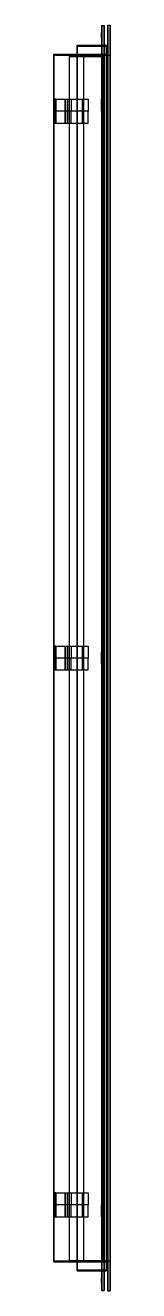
# Model space of a CAD drawing. Extents: x -24 to 24, y -528 to 528.
import ezdxf

# ---------------------------------------------------------------- set-up
doc = ezdxf.new("R2010")
doc.units = 0
doc.header["$LTSCALE"] = 50
doc.layers.get('0').update_dxf_attribs({"linetype": 'CONTINUOUS'})
doc.layers.add('S_NOVA_R_301', color=7, linetype='CONTINUOUS')

# ---------------------------------------------------------------- blocks, each defined once
blk = doc.blocks.new('QMODEL_ad87eaaa_6916_47e8_bd01_28f392ae0049')
at = {"color": 254}
for points, invisible_edges in [([(23.5, 527.5, -277.5), (21.5, 527.5, -277.5), (21.5, 527.5, 277.5), (23.5, 527.5, 277.5)], 1), ([(23.5, -527.5, -277.5), (21.5, -527.5, -277.5), (21.5, 527.5, -277.5), (23.5, 527.5, -277.5)], 1), ([(23.5, 527.5, 277.5), (21.5, 527.5, 277.5), (21.5, -527.5, 277.5), (23.5, -527.5, 277.5)], 1), ([(21.5, -502.5, 252.5), (21.5, -527.5, 277.5), (21.5, 527.5, 277.5)], 15), ([(21.5, 527.5, 277.5), (21.5, 479.977477, 252.5), (21.5, -502.5, 252.5)], 15), ([(21.5, 502.5, 252.5), (21.5, 479.977477, 252.5), (21.5, 527.5, 277.5)], 15), ([(21.5, 502.5, 252.5), (21.5, 527.5, 277.5), (21.5, 527.5, -277.5)], 15), ([(21.5, 502.5, -252.5), (21.5, 502.5, 252.5), (21.5, 527.5, -277.5)], 15), ([(21.5, 502.5, -252.5), (21.5, 527.5, -277.5), (21.5, -527.5, -277.5)], 15), ([(23.5, -502.5, 252.5), (23.5, -527.5, 277.5), (23.5, 527.5, 277.5)], 15), ([(23.5, 527.5, 277.5), (23.5, 479.977477, 252.5), (23.5, -502.5, 252.5)], 15), ([(23.5, 502.5, 252.5), (23.5, 479.977477, 252.5), (23.5, 527.5, 277.5)], 15), ([(23.5, 502.5, 252.5), (23.5, 527.5, 277.5), (23.5, 527.5, -277.5)], 15), ([(23.5, 502.5, -252.5), (23.5, 502.5, 252.5), (23.5, 527.5, -277.5)], 15), ([(23.5, 502.5, -252.5), (23.5, 527.5, -277.5), (23.5, -527.5, -277.5)], 15), ([(21.5, 503.5, -253.5), (-23.5, 503.5, -253.5), (-23.5, 503.5, 253.5), (21.5, 503.5, 253.5)], 1), ([(21.5, -503.5, -253.5), (-23.5, -503.5, -253.5), (-23.5, 503.5, -253.5), (21.5, 503.5, -253.5)], 1), ([(21.5, 503.5, 253.5), (-23.5, 503.5, 253.5), (-23.5, -503.5, 253.5), (21.5, -503.5, 253.5)], 1), ([(-23.5, -502.5, 252.5), (-23.5, -503.5, 253.5), (-23.5, 503.5, 253.5)], 15), ([(-23.5, 503.5, 253.5), (-23.5, 501.513807, 252.5), (-23.5, -502.5, 252.5)], 15), ([(-23.5, 502.5, 252.5), (-23.5, 501.513807, 252.5), (-23.5, 503.5, 253.5)], 15), ([(-23.5, 502.5, 252.5), (-23.5, 503.5, 253.5), (-23.5, 503.5, -253.5)], 15), ([(-23.5, 502.5, -252.5), (-23.5, 502.5, 252.5), (-23.5, 503.5, -253.5)], 15), ([(-23.5, 502.5, -252.5), (-23.5, 503.5, -253.5), (-23.5, -503.5, -253.5)], 15), ([(21.5, 502.5, -252.5), (-23.5, 502.5, -252.5), (-23.5, 502.5, 252.5), (21.5, 502.5, 252.5)], 1), ([(21.5, -502.5, -252.5), (-23.5, -502.5, -252.5), (-23.5, 502.5, -252.5), (21.5, 502.5, -252.5)], 1), ([(21.5, 502.5, 252.5), (-23.5, 502.5, 252.5), (-23.5, -502.5, 252.5), (21.5, -502.5, 252.5)], 1), ([(-23.5, -503.5, -253.5), (-23.5, -501.513807, -252.5), (-23.5, 502.5, -252.5)], 15), ([(-10.75, -502.5, -232.5), (-10.75, 501.5, -232.5), (1.25, 501.5, -232.5), (1.25, -502.5, -232.5)], 1), ([(-10.75, -502.5, -233.5), (-10.75, 501.5, -233.5), (-10.75, 501.5, -232.5), (-10.75, -502.5, -232.5)], 1), ([(1.25, -502.5, -233.5), (1.25, 501.5, -233.5), (-10.75, 501.5, -233.5), (-10.75, -502.5, -233.5)], 1), ([(1.25, 501.5, -233.5), (-10.75, 501.5, -233.5), (-10.75, 501.5, -232.5), (1.25, 501.5, -232.5)], 15), ([(-10.75, -502.5, -212.291667), (-10.75, 501.5, -212.291667), (1.25, 501.5, -212.291667), (1.25, -502.5, -212.291667)], 1), ([(-10.75, -502.5, -213.291667), (-10.75, 501.5, -213.291667), (-10.75, 501.5, -212.291667), (-10.75, -502.5, -212.291667)], 1), ([(1.25, -502.5, -213.291667), (1.25, 501.5, -213.291667), (-10.75, 501.5, -213.291667), (-10.75, -502.5, -213.291667)], 1), ([(1.25, 501.5, -213.291667), (-10.75, 501.5, -213.291667), (-10.75, 501.5, -212.291667), (1.25, 501.5, -212.291667)], 15), ([(-10.75, -502.5, -192.083333), (-10.75, 501.5, -192.083333), (1.25, 501.5, -192.083333), (1.25, -502.5, -192.083333)], 1), ([(-10.75, -502.5, -193.083333), (-10.75, 501.5, -193.083333), (-10.75, 501.5, -192.083333), (-10.75, -502.5, -192.083333)], 1), ([(1.25, -502.5, -193.083333), (1.25, 501.5, -193.083333), (-10.75, 501.5, -193.083333), (-10.75, -502.5, -193.083333)], 1), ([(1.25, 501.5, -193.083333), (-10.75, 501.5, -193.083333), (-10.75, 501.5, -192.083333), (1.25, 501.5, -192.083333)], 15), ([(-10.75, -502.5, -171.875), (-10.75, 501.5, -171.875), (1.25, 501.5, -171.875), (1.25, -502.5, -171.875)], 1), ([(-10.75, -502.5, -172.875), (-10.75, 501.5, -172.875), (-10.75, 501.5, -171.875), (-10.75, -502.5, -171.875)], 1), ([(1.25, -502.5, -172.875), (1.25, 501.5, -172.875), (-10.75, 501.5, -172.875), (-10.75, -502.5, -172.875)], 1), ([(1.25, 501.5, -172.875), (-10.75, 501.5, -172.875), (-10.75, 501.5, -171.875), (1.25, 501.5, -171.875)], 15), ([(-10.75, -502.5, -151.666667), (-10.75, 501.5, -151.666667), (1.25, 501.5, -151.666667), (1.25, -502.5, -151.666667)], 1), ([(-10.75, -502.5, -152.666667), (-10.75, 501.5, -152.666667), (-10.75, 501.5, -151.666667), (-10.75, -502.5, -151.666667)], 1), ([(1.25, -502.5, -152.666667), (1.25, 501.5, -152.666667), (-10.75, 501.5, -152.666667), (-10.75, -502.5, -152.666667)], 1), ([(1.25, 501.5, -152.666667), (-10.75, 501.5, -152.666667), (-10.75, 501.5, -151.666667), (1.25, 501.5, -151.666667)], 15), ([(-10.75, -502.5, -131.458333), (-10.75, 501.5, -131.458333), (1.25, 501.5, -131.458333), (1.25, -502.5, -131.458333)], 1), ([(-10.75, -502.5, -132.458333), (-10.75, 501.5, -132.458333), (-10.75, 501.5, -131.458333), (-10.75, -502.5, -131.458333)], 1), ([(1.25, -502.5, -132.458333), (1.25, 501.5, -132.458333), (-10.75, 501.5, -132.458333), (-10.75, -502.5, -132.458333)], 1), ([(1.25, 501.5, -132.458333), (-10.75, 501.5, -132.458333), (-10.75, 501.5, -131.458333), (1.25, 501.5, -131.458333)], 15), ([(-10.75, -502.5, -111.25), (-10.75, 501.5, -111.25), (1.25, 501.5, -111.25), (1.25, -502.5, -111.25)], 1), ([(-10.75, -502.5, -112.25), (-10.75, 501.5, -112.25), (-10.75, 501.5, -111.25), (-10.75, -502.5, -111.25)], 1), ([(1.25, -502.5, -112.25), (1.25, 501.5, -112.25), (-10.75, 501.5, -112.25), (-10.75, -502.5, -112.25)], 1), ([(1.25, 501.5, -112.25), (-10.75, 501.5, -112.25), (-10.75, 501.5, -111.25), (1.25, 501.5, -111.25)], 15), ([(-10.75, -502.5, -91.041667), (-10.75, 501.5, -91.041667), (1.25, 501.5, -91.041667), (1.25, -502.5, -91.041667)], 1), ([(-10.75, -502.5, -92.041667), (-10.75, 501.5, -92.041667), (-10.75, 501.5, -91.041667), (-10.75, -502.5, -91.041667)], 1), ([(1.25, -502.5, -92.041667), (1.25, 501.5, -92.041667), (-10.75, 501.5, -92.041667), (-10.75, -502.5, -92.041667)], 1), ([(1.25, 501.5, -92.041667), (-10.75, 501.5, -92.041667), (-10.75, 501.5, -91.041667), (1.25, 501.5, -91.041667)], 15), ([(-10.75, -502.5, -70.833333), (-10.75, 501.5, -70.833333), (1.25, 501.5, -70.833333), (1.25, -502.5, -70.833333)], 1), ([(-10.75, -502.5, -71.833333), (-10.75, 501.5, -71.833333), (-10.75, 501.5, -70.833333), (-10.75, -502.5, -70.833333)], 1), ([(1.25, -502.5, -71.833333), (1.25, 501.5, -71.833333), (-10.75, 501.5, -71.833333), (-10.75, -502.5, -71.833333)], 1), ([(1.25, 501.5, -71.833333), (-10.75, 501.5, -71.833333), (-10.75, 501.5, -70.833333), (1.25, 501.5, -70.833333)], 15), ([(-10.75, -502.5, -50.625), (-10.75, 501.5, -50.625), (1.25, 501.5, -50.625), (1.25, -502.5, -50.625)], 1), ([(-10.75, -502.5, -51.625), (-10.75, 501.5, -51.625), (-10.75, 501.5, -50.625), (-10.75, -502.5, -50.625)], 1), ([(1.25, -502.5, -51.625), (1.25, 501.5, -51.625), (-10.75, 501.5, -51.625), (-10.75, -502.5, -51.625)], 1), ([(1.25, 501.5, -51.625), (-10.75, 501.5, -51.625), (-10.75, 501.5, -50.625), (1.25, 501.5, -50.625)], 15), ([(-10.75, -502.5, -30.416667), (-10.75, 501.5, -30.416667), (1.25, 501.5, -30.416667), (1.25, -502.5, -30.416667)], 1), ([(-10.75, -502.5, -31.416667), (-10.75, 501.5, -31.416667), (-10.75, 501.5, -30.416667), (-10.75, -502.5, -30.416667)], 1), ([(1.25, -502.5, -31.416667), (1.25, 501.5, -31.416667), (-10.75, 501.5, -31.416667), (-10.75, -502.5, -31.416667)], 1), ([(1.25, 501.5, -31.416667), (-10.75, 501.5, -31.416667), (-10.75, 501.5, -30.416667), (1.25, 501.5, -30.416667)], 15), ([(-10.75, -502.5, -10.208333), (-10.75, 501.5, -10.208333), (1.25, 501.5, -10.208333), (1.25, -502.5, -10.208333)], 1), ([(-10.75, -502.5, -11.208333), (-10.75, 501.5, -11.208333), (-10.75, 501.5, -10.208333), (-10.75, -502.5, -10.208333)], 1), ([(1.25, -502.5, -11.208333), (1.25, 501.5, -11.208333), (-10.75, 501.5, -11.208333), (-10.75, -502.5, -11.208333)], 1), ([(1.25, 501.5, -11.208333), (-10.75, 501.5, -11.208333), (-10.75, 501.5, -10.208333), (1.25, 501.5, -10.208333)], 15), ([(-10.75, -502.5, 10), (-10.75, 501.5, 10), (1.25, 501.5, 10), (1.25, -502.5, 10)], 1), ([(-10.75, -502.5, 9), (-10.75, 501.5, 9), (-10.75, 501.5, 10), (-10.75, -502.5, 10)], 1), ([(1.25, -502.5, 9), (1.25, 501.5, 9), (-10.75, 501.5, 9), (-10.75, -502.5, 9)], 1), ([(1.25, 501.5, 9), (-10.75, 501.5, 9), (-10.75, 501.5, 10), (1.25, 501.5, 10)], 15), ([(-10.75, -502.5, 30.208333), (-10.75, 501.5, 30.208333), (1.25, 501.5, 30.208333), (1.25, -502.5, 30.208333)], 1), ([(-10.75, -502.5, 29.208333), (-10.75, 501.5, 29.208333), (-10.75, 501.5, 30.208333), (-10.75, -502.5, 30.208333)], 1), ([(1.25, -502.5, 29.208333), (1.25, 501.5, 29.208333), (-10.75, 501.5, 29.208333), (-10.75, -502.5, 29.208333)], 1), ([(1.25, 501.5, 29.208333), (-10.75, 501.5, 29.208333), (-10.75, 501.5, 30.208333), (1.25, 501.5, 30.208333)], 15), ([(-10.75, -502.5, 50.416667), (-10.75, 501.5, 50.416667), (1.25, 501.5, 50.416667), (1.25, -502.5, 50.416667)], 1), ([(-10.75, -502.5, 49.416667), (-10.75, 501.5, 49.416667), (-10.75, 501.5, 50.416667), (-10.75, -502.5, 50.416667)], 1), ([(1.25, -502.5, 49.416667), (1.25, 501.5, 49.416667), (-10.75, 501.5, 49.416667), (-10.75, -502.5, 49.416667)], 1), ([(1.25, 501.5, 49.416667), (-10.75, 501.5, 49.416667), (-10.75, 501.5, 50.416667), (1.25, 501.5, 50.416667)], 15), ([(-10.75, -502.5, 70.625), (-10.75, 501.5, 70.625), (1.25, 501.5, 70.625), (1.25, -502.5, 70.625)], 1), ([(-10.75, -502.5, 69.625), (-10.75, 501.5, 69.625), (-10.75, 501.5, 70.625), (-10.75, -502.5, 70.625)], 1), ([(1.25, -502.5, 69.625), (1.25, 501.5, 69.625), (-10.75, 501.5, 69.625), (-10.75, -502.5, 69.625)], 1), ([(1.25, 501.5, 69.625), (-10.75, 501.5, 69.625), (-10.75, 501.5, 70.625), (1.25, 501.5, 70.625)], 15), ([(-10.75, -502.5, 90.833333), (-10.75, 501.5, 90.833333), (1.25, 501.5, 90.833333), (1.25, -502.5, 90.833333)], 1), ([(-10.75, -502.5, 89.833333), (-10.75, 501.5, 89.833333), (-10.75, 501.5, 90.833333), (-10.75, -502.5, 90.833333)], 1), ([(1.25, -502.5, 89.833333), (1.25, 501.5, 89.833333), (-10.75, 501.5, 89.833333), (-10.75, -502.5, 89.833333)], 1), ([(1.25, 501.5, 89.833333), (-10.75, 501.5, 89.833333), (-10.75, 501.5, 90.833333), (1.25, 501.5, 90.833333)], 15), ([(-10.75, -502.5, 111.041667), (-10.75, 501.5, 111.041667), (1.25, 501.5, 111.041667), (1.25, -502.5, 111.041667)], 1), ([(-10.75, -502.5, 110.041667), (-10.75, 501.5, 110.041667), (-10.75, 501.5, 111.041667), (-10.75, -502.5, 111.041667)], 1), ([(1.25, -502.5, 110.041667), (1.25, 501.5, 110.041667), (-10.75, 501.5, 110.041667), (-10.75, -502.5, 110.041667)], 1), ([(1.25, 501.5, 110.041667), (-10.75, 501.5, 110.041667), (-10.75, 501.5, 111.041667), (1.25, 501.5, 111.041667)], 15), ([(-10.75, -502.5, 131.25), (-10.75, 501.5, 131.25), (1.25, 501.5, 131.25), (1.25, -502.5, 131.25)], 1), ([(-10.75, -502.5, 130.25), (-10.75, 501.5, 130.25), (-10.75, 501.5, 131.25), (-10.75, -502.5, 131.25)], 1), ([(1.25, -502.5, 130.25), (1.25, 501.5, 130.25), (-10.75, 501.5, 130.25), (-10.75, -502.5, 130.25)], 1), ([(1.25, 501.5, 130.25), (-10.75, 501.5, 130.25), (-10.75, 501.5, 131.25), (1.25, 501.5, 131.25)], 15), ([(-10.75, -502.5, 151.458333), (-10.75, 501.5, 151.458333), (1.25, 501.5, 151.458333), (1.25, -502.5, 151.458333)], 1), ([(-10.75, -502.5, 150.458333), (-10.75, 501.5, 150.458333), (-10.75, 501.5, 151.458333), (-10.75, -502.5, 151.458333)], 1), ([(1.25, -502.5, 150.458333), (1.25, 501.5, 150.458333), (-10.75, 501.5, 150.458333), (-10.75, -502.5, 150.458333)], 1), ([(1.25, 501.5, 150.458333), (-10.75, 501.5, 150.458333), (-10.75, 501.5, 151.458333), (1.25, 501.5, 151.458333)], 15), ([(-10.75, -502.5, 171.666667), (-10.75, 501.5, 171.666667), (1.25, 501.5, 171.666667), (1.25, -502.5, 171.666667)], 1), ([(-10.75, -502.5, 170.666667), (-10.75, 501.5, 170.666667), (-10.75, 501.5, 171.666667), (-10.75, -502.5, 171.666667)], 1), ([(1.25, -502.5, 170.666667), (1.25, 501.5, 170.666667), (-10.75, 501.5, 170.666667), (-10.75, -502.5, 170.666667)], 1), ([(1.25, 501.5, 170.666667), (-10.75, 501.5, 170.666667), (-10.75, 501.5, 171.666667), (1.25, 501.5, 171.666667)], 15), ([(-10.75, -502.5, 191.875), (-10.75, 501.5, 191.875), (1.25, 501.5, 191.875), (1.25, -502.5, 191.875)], 1), ([(-10.75, -502.5, 190.875), (-10.75, 501.5, 190.875), (-10.75, 501.5, 191.875), (-10.75, -502.5, 191.875)], 1), ([(1.25, -502.5, 190.875), (1.25, 501.5, 190.875), (-10.75, 501.5, 190.875), (-10.75, -502.5, 190.875)], 1), ([(1.25, 501.5, 190.875), (-10.75, 501.5, 190.875), (-10.75, 501.5, 191.875), (1.25, 501.5, 191.875)], 15), ([(-10.75, -502.5, 212.083333), (-10.75, 501.5, 212.083333), (1.25, 501.5, 212.083333), (1.25, -502.5, 212.083333)], 1), ([(-10.75, -502.5, 211.083333), (-10.75, 501.5, 211.083333), (-10.75, 501.5, 212.083333), (-10.75, -502.5, 212.083333)], 1), ([(1.25, -502.5, 211.083333), (1.25, 501.5, 211.083333), (-10.75, 501.5, 211.083333), (-10.75, -502.5, 211.083333)], 1), ([(1.25, 501.5, 211.083333), (-10.75, 501.5, 211.083333), (-10.75, 501.5, 212.083333), (1.25, 501.5, 212.083333)], 15), ([(-10.75, -502.5, 232.291667), (-10.75, 501.5, 232.291667), (1.25, 501.5, 232.291667), (1.25, -502.5, 232.291667)], 1), ([(-10.75, -502.5, 231.291667), (-10.75, 501.5, 231.291667), (-10.75, 501.5, 232.291667), (-10.75, -502.5, 232.291667)], 1), ([(1.25, -502.5, 231.291667), (1.25, 501.5, 231.291667), (-10.75, 501.5, 231.291667), (-10.75, -502.5, 231.291667)], 1), ([(1.25, 501.5, 231.291667), (-10.75, 501.5, 231.291667), (-10.75, 501.5, 232.291667), (1.25, 501.5, 232.291667)], 15), ([(-10.75, -502.5, 252.5), (-10.75, 501.5, 252.5), (1.25, 501.5, 252.5), (1.25, -502.5, 252.5)], 1), ([(-10.75, -502.5, 251.5), (-10.75, 501.5, 251.5), (-10.75, 501.5, 252.5), (-10.75, -502.5, 252.5)], 1), ([(1.25, -502.5, 251.5), (1.25, 501.5, 251.5), (-10.75, 501.5, 251.5), (-10.75, -502.5, 251.5)], 1), ([(1.25, 501.5, 251.5), (-10.75, 501.5, 251.5), (-10.75, 501.5, 252.5), (1.25, 501.5, 252.5)], 15), ([(1.25, -502.5, -232.5), (1.25, 501.5, -232.5), (17.75, 501.5, -248), (17.75, -502.5, -248)], 1), ([(16.75, -502.5, -248), (16.75, 501.5, -248), (1.25, 501.5, -233.5), (1.25, -502.5, -233.5)], 1), ([(16.75, 501.5, -248), (1.25, 501.5, -233.5), (1.25, 501.5, -232.5), (17.75, 501.5, -248)], 15), ([(1.25, -502.5, -212.291667), (1.25, 501.5, -212.291667), (17.75, 501.5, -227.791667), (17.75, -502.5, -227.791667)], 1), ([(16.75, -502.5, -227.791667), (16.75, 501.5, -227.791667), (1.25, 501.5, -213.291667), (1.25, -502.5, -213.291667)], 1), ([(16.75, 501.5, -227.791667), (1.25, 501.5, -213.291667), (1.25, 501.5, -212.291667), (17.75, 501.5, -227.791667)], 15), ([(1.25, -502.5, -192.083333), (1.25, 501.5, -192.083333), (17.75, 501.5, -207.583333), (17.75, -502.5, -207.583333)], 1), ([(16.75, -502.5, -207.583333), (16.75, 501.5, -207.583333), (1.25, 501.5, -193.083333), (1.25, -502.5, -193.083333)], 1), ([(16.75, 501.5, -207.583333), (1.25, 501.5, -193.083333), (1.25, 501.5, -192.083333), (17.75, 501.5, -207.583333)], 15), ([(1.25, -502.5, -171.875), (1.25, 501.5, -171.875), (17.75, 501.5, -187.375), (17.75, -502.5, -187.375)], 1), ([(16.75, -502.5, -187.375), (16.75, 501.5, -187.375), (1.25, 501.5, -172.875), (1.25, -502.5, -172.875)], 1), ([(16.75, 501.5, -187.375), (1.25, 501.5, -172.875), (1.25, 501.5, -171.875), (17.75, 501.5, -187.375)], 15), ([(1.25, -502.5, -151.666667), (1.25, 501.5, -151.666667), (17.75, 501.5, -167.166667), (17.75, -502.5, -167.166667)], 1), ([(16.75, -502.5, -167.166667), (16.75, 501.5, -167.166667), (1.25, 501.5, -152.666667), (1.25, -502.5, -152.666667)], 1), ([(16.75, 501.5, -167.166667), (1.25, 501.5, -152.666667), (1.25, 501.5, -151.666667), (17.75, 501.5, -167.166667)], 15), ([(1.25, -502.5, -131.458333), (1.25, 501.5, -131.458333), (17.75, 501.5, -146.958333), (17.75, -502.5, -146.958333)], 1), ([(16.75, -502.5, -146.958333), (16.75, 501.5, -146.958333), (1.25, 501.5, -132.458333), (1.25, -502.5, -132.458333)], 1), ([(16.75, 501.5, -146.958333), (1.25, 501.5, -132.458333), (1.25, 501.5, -131.458333), (17.75, 501.5, -146.958333)], 15), ([(1.25, -502.5, -111.25), (1.25, 501.5, -111.25), (17.75, 501.5, -126.75), (17.75, -502.5, -126.75)], 1), ([(16.75, -502.5, -126.75), (16.75, 501.5, -126.75), (1.25, 501.5, -112.25), (1.25, -502.5, -112.25)], 1), ([(16.75, 501.5, -126.75), (1.25, 501.5, -112.25), (1.25, 501.5, -111.25), (17.75, 501.5, -126.75)], 15), ([(1.25, -502.5, -91.041667), (1.25, 501.5, -91.041667), (17.75, 501.5, -106.541667), (17.75, -502.5, -106.541667)], 1), ([(16.75, -502.5, -106.541667), (16.75, 501.5, -106.541667), (1.25, 501.5, -92.041667), (1.25, -502.5, -92.041667)], 1), ([(16.75, 501.5, -106.541667), (1.25, 501.5, -92.041667), (1.25, 501.5, -91.041667), (17.75, 501.5, -106.541667)], 15), ([(1.25, -502.5, -70.833333), (1.25, 501.5, -70.833333), (17.75, 501.5, -86.333333), (17.75, -502.5, -86.333333)], 1), ([(16.75, -502.5, -86.333333), (16.75, 501.5, -86.333333), (1.25, 501.5, -71.833333), (1.25, -502.5, -71.833333)], 1), ([(16.75, 501.5, -86.333333), (1.25, 501.5, -71.833333), (1.25, 501.5, -70.833333), (17.75, 501.5, -86.333333)], 15), ([(1.25, -502.5, -50.625), (1.25, 501.5, -50.625), (17.75, 501.5, -66.125), (17.75, -502.5, -66.125)], 1), ([(16.75, -502.5, -66.125), (16.75, 501.5, -66.125), (1.25, 501.5, -51.625), (1.25, -502.5, -51.625)], 1), ([(16.75, 501.5, -66.125), (1.25, 501.5, -51.625), (1.25, 501.5, -50.625), (17.75, 501.5, -66.125)], 15), ([(1.25, -502.5, -30.416667), (1.25, 501.5, -30.416667), (17.75, 501.5, -45.916667), (17.75, -502.5, -45.916667)], 1), ([(16.75, -502.5, -45.916667), (16.75, 501.5, -45.916667), (1.25, 501.5, -31.416667), (1.25, -502.5, -31.416667)], 1), ([(16.75, 501.5, -45.916667), (1.25, 501.5, -31.416667), (1.25, 501.5, -30.416667), (17.75, 501.5, -45.916667)], 15), ([(1.25, -502.5, -10.208333), (1.25, 501.5, -10.208333), (17.75, 501.5, -25.708333), (17.75, -502.5, -25.708333)], 1), ([(16.75, -502.5, -25.708333), (16.75, 501.5, -25.708333), (1.25, 501.5, -11.208333), (1.25, -502.5, -11.208333)], 1), ([(16.75, 501.5, -25.708333), (1.25, 501.5, -11.208333), (1.25, 501.5, -10.208333), (17.75, 501.5, -25.708333)], 15), ([(1.25, -502.5, 10), (1.25, 501.5, 10), (17.75, 501.5, -5.5), (17.75, -502.5, -5.5)], 1), ([(16.75, -502.5, -5.5), (16.75, 501.5, -5.5), (1.25, 501.5, 9), (1.25, -502.5, 9)], 1), ([(16.75, 501.5, -5.5), (1.25, 501.5, 9), (1.25, 501.5, 10), (17.75, 501.5, -5.5)], 15), ([(1.25, -502.5, 30.208333), (1.25, 501.5, 30.208333), (17.75, 501.5, 14.708333), (17.75, -502.5, 14.708333)], 1), ([(16.75, -502.5, 14.708333), (16.75, 501.5, 14.708333), (1.25, 501.5, 29.208333), (1.25, -502.5, 29.208333)], 1), ([(16.75, 501.5, 14.708333), (1.25, 501.5, 29.208333), (1.25, 501.5, 30.208333), (17.75, 501.5, 14.708333)], 15), ([(1.25, -502.5, 50.416667), (1.25, 501.5, 50.416667), (17.75, 501.5, 34.916667), (17.75, -502.5, 34.916667)], 1), ([(16.75, -502.5, 34.916667), (16.75, 501.5, 34.916667), (1.25, 501.5, 49.416667), (1.25, -502.5, 49.416667)], 1), ([(16.75, 501.5, 34.916667), (1.25, 501.5, 49.416667), (1.25, 501.5, 50.416667), (17.75, 501.5, 34.916667)], 15), ([(1.25, -502.5, 70.625), (1.25, 501.5, 70.625), (17.75, 501.5, 55.125), (17.75, -502.5, 55.125)], 1), ([(16.75, -502.5, 55.125), (16.75, 501.5, 55.125), (1.25, 501.5, 69.625), (1.25, -502.5, 69.625)], 1), ([(16.75, 501.5, 55.125), (1.25, 501.5, 69.625), (1.25, 501.5, 70.625), (17.75, 501.5, 55.125)], 15), ([(1.25, -502.5, 90.833333), (1.25, 501.5, 90.833333), (17.75, 501.5, 75.333333), (17.75, -502.5, 75.333333)], 1), ([(16.75, -502.5, 75.333333), (16.75, 501.5, 75.333333), (1.25, 501.5, 89.833333), (1.25, -502.5, 89.833333)], 1), ([(16.75, 501.5, 75.333333), (1.25, 501.5, 89.833333), (1.25, 501.5, 90.833333), (17.75, 501.5, 75.333333)], 15), ([(1.25, -502.5, 111.041667), (1.25, 501.5, 111.041667), (17.75, 501.5, 95.541667), (17.75, -502.5, 95.541667)], 1), ([(16.75, -502.5, 95.541667), (16.75, 501.5, 95.541667), (1.25, 501.5, 110.041667), (1.25, -502.5, 110.041667)], 1), ([(16.75, 501.5, 95.541667), (1.25, 501.5, 110.041667), (1.25, 501.5, 111.041667), (17.75, 501.5, 95.541667)], 15), ([(1.25, -502.5, 131.25), (1.25, 501.5, 131.25), (17.75, 501.5, 115.75), (17.75, -502.5, 115.75)], 1), ([(16.75, -502.5, 115.75), (16.75, 501.5, 115.75), (1.25, 501.5, 130.25), (1.25, -502.5, 130.25)], 1), ([(16.75, 501.5, 115.75), (1.25, 501.5, 130.25), (1.25, 501.5, 131.25), (17.75, 501.5, 115.75)], 15), ([(1.25, -502.5, 151.458333), (1.25, 501.5, 151.458333), (17.75, 501.5, 135.958333), (17.75, -502.5, 135.958333)], 1), ([(16.75, -502.5, 135.958333), (16.75, 501.5, 135.958333), (1.25, 501.5, 150.458333), (1.25, -502.5, 150.458333)], 1), ([(16.75, 501.5, 135.958333), (1.25, 501.5, 150.458333), (1.25, 501.5, 151.458333), (17.75, 501.5, 135.958333)], 15), ([(1.25, -502.5, 171.666667), (1.25, 501.5, 171.666667), (17.75, 501.5, 156.166667), (17.75, -502.5, 156.166667)], 1), ([(16.75, -502.5, 156.166667), (16.75, 501.5, 156.166667), (1.25, 501.5, 170.666667), (1.25, -502.5, 170.666667)], 1), ([(16.75, 501.5, 156.166667), (1.25, 501.5, 170.666667), (1.25, 501.5, 171.666667), (17.75, 501.5, 156.166667)], 15), ([(1.25, -502.5, 191.875), (1.25, 501.5, 191.875), (17.75, 501.5, 176.375), (17.75, -502.5, 176.375)], 1), ([(16.75, -502.5, 176.375), (16.75, 501.5, 176.375), (1.25, 501.5, 190.875), (1.25, -502.5, 190.875)], 1), ([(16.75, 501.5, 176.375), (1.25, 501.5, 190.875), (1.25, 501.5, 191.875), (17.75, 501.5, 176.375)], 15), ([(1.25, -502.5, 212.083333), (1.25, 501.5, 212.083333), (17.75, 501.5, 196.583333), (17.75, -502.5, 196.583333)], 1), ([(16.75, -502.5, 196.583333), (16.75, 501.5, 196.583333), (1.25, 501.5, 211.083333), (1.25, -502.5, 211.083333)], 1), ([(16.75, 501.5, 196.583333), (1.25, 501.5, 211.083333), (1.25, 501.5, 212.083333), (17.75, 501.5, 196.583333)], 15), ([(1.25, -502.5, 232.291667), (1.25, 501.5, 232.291667), (17.75, 501.5, 216.791667), (17.75, -502.5, 216.791667)], 1), ([(16.75, -502.5, 216.791667), (16.75, 501.5, 216.791667), (1.25, 501.5, 231.291667), (1.25, -502.5, 231.291667)], 1), ([(16.75, 501.5, 216.791667), (1.25, 501.5, 231.291667), (1.25, 501.5, 232.291667), (17.75, 501.5, 216.791667)], 15), ([(1.25, -502.5, 252.5), (1.25, 501.5, 252.5), (17.75, 501.5, 237), (17.75, -502.5, 237)], 1), ([(16.75, -502.5, 237), (16.75, 501.5, 237), (1.25, 501.5, 251.5), (1.25, -502.5, 251.5)], 1), ([(16.75, 501.5, 237), (1.25, 501.5, 251.5), (1.25, 501.5, 252.5), (17.75, 501.5, 237)], 15), ([(16.75, -502.5, -252.5), (16.75, 501.5, -252.5), (16.75, 501.5, -248), (16.75, -502.5, -248)], 1), ([(17.75, -502.5, -252.5), (17.75, 501.5, -252.5), (16.75, 501.5, -252.5), (16.75, -502.5, -252.5)], 1), ([(16.75, 501.5, -252.5), (16.75, 501.5, -248), (17.75, 501.5, -248), (17.75, 501.5, -252.5)], 15), ([(16.75, -502.5, -232.291667), (16.75, 501.5, -232.291667), (16.75, 501.5, -227.791667), (16.75, -502.5, -227.791667)], 1), ([(17.75, -502.5, -232.291667), (17.75, 501.5, -232.291667), (16.75, 501.5, -232.291667), (16.75, -502.5, -232.291667)], 1), ([(16.75, 501.5, -232.291667), (16.75, 501.5, -227.791667), (17.75, 501.5, -227.791667), (17.75, 501.5, -232.291667)], 15), ([(16.75, -502.5, -212.083333), (16.75, 501.5, -212.083333), (16.75, 501.5, -207.583333), (16.75, -502.5, -207.583333)], 1), ([(17.75, -502.5, -212.083333), (17.75, 501.5, -212.083333), (16.75, 501.5, -212.083333), (16.75, -502.5, -212.083333)], 1), ([(16.75, 501.5, -212.083333), (16.75, 501.5, -207.583333), (17.75, 501.5, -207.583333), (17.75, 501.5, -212.083333)], 15), ([(16.75, -502.5, -191.875), (16.75, 501.5, -191.875), (16.75, 501.5, -187.375), (16.75, -502.5, -187.375)], 1), ([(17.75, -502.5, -191.875), (17.75, 501.5, -191.875), (16.75, 501.5, -191.875), (16.75, -502.5, -191.875)], 1), ([(16.75, 501.5, -191.875), (16.75, 501.5, -187.375), (17.75, 501.5, -187.375), (17.75, 501.5, -191.875)], 15), ([(16.75, -502.5, -171.666667), (16.75, 501.5, -171.666667), (16.75, 501.5, -167.166667), (16.75, -502.5, -167.166667)], 1), ([(17.75, -502.5, -171.666667), (17.75, 501.5, -171.666667), (16.75, 501.5, -171.666667), (16.75, -502.5, -171.666667)], 1), ([(16.75, 501.5, -171.666667), (16.75, 501.5, -167.166667), (17.75, 501.5, -167.166667), (17.75, 501.5, -171.666667)], 15), ([(16.75, -502.5, -151.458333), (16.75, 501.5, -151.458333), (16.75, 501.5, -146.958333), (16.75, -502.5, -146.958333)], 1), ([(17.75, -502.5, -151.458333), (17.75, 501.5, -151.458333), (16.75, 501.5, -151.458333), (16.75, -502.5, -151.458333)], 1), ([(16.75, 501.5, -151.458333), (16.75, 501.5, -146.958333), (17.75, 501.5, -146.958333), (17.75, 501.5, -151.458333)], 15), ([(16.75, -502.5, -131.25), (16.75, 501.5, -131.25), (16.75, 501.5, -126.75), (16.75, -502.5, -126.75)], 1), ([(17.75, -502.5, -131.25), (17.75, 501.5, -131.25), (16.75, 501.5, -131.25), (16.75, -502.5, -131.25)], 1), ([(16.75, 501.5, -131.25), (16.75, 501.5, -126.75), (17.75, 501.5, -126.75), (17.75, 501.5, -131.25)], 15), ([(16.75, -502.5, -111.041667), (16.75, 501.5, -111.041667), (16.75, 501.5, -106.541667), (16.75, -502.5, -106.541667)], 1), ([(17.75, -502.5, -111.041667), (17.75, 501.5, -111.041667), (16.75, 501.5, -111.041667), (16.75, -502.5, -111.041667)], 1), ([(16.75, 501.5, -111.041667), (16.75, 501.5, -106.541667), (17.75, 501.5, -106.541667), (17.75, 501.5, -111.041667)], 15), ([(16.75, -502.5, -90.833333), (16.75, 501.5, -90.833333), (16.75, 501.5, -86.333333), (16.75, -502.5, -86.333333)], 1), ([(17.75, -502.5, -90.833333), (17.75, 501.5, -90.833333), (16.75, 501.5, -90.833333), (16.75, -502.5, -90.833333)], 1), ([(16.75, 501.5, -90.833333), (16.75, 501.5, -86.333333), (17.75, 501.5, -86.333333), (17.75, 501.5, -90.833333)], 15), ([(16.75, -502.5, -70.625), (16.75, 501.5, -70.625), (16.75, 501.5, -66.125), (16.75, -502.5, -66.125)], 1), ([(17.75, -502.5, -70.625), (17.75, 501.5, -70.625), (16.75, 501.5, -70.625), (16.75, -502.5, -70.625)], 1), ([(16.75, 501.5, -70.625), (16.75, 501.5, -66.125), (17.75, 501.5, -66.125), (17.75, 501.5, -70.625)], 15), ([(16.75, -502.5, -50.416667), (16.75, 501.5, -50.416667), (16.75, 501.5, -45.916667), (16.75, -502.5, -45.916667)], 1), ([(17.75, -502.5, -50.416667), (17.75, 501.5, -50.416667), (16.75, 501.5, -50.416667), (16.75, -502.5, -50.416667)], 1), ([(16.75, 501.5, -50.416667), (16.75, 501.5, -45.916667), (17.75, 501.5, -45.916667), (17.75, 501.5, -50.416667)], 15), ([(16.75, -502.5, -30.208333), (16.75, 501.5, -30.208333), (16.75, 501.5, -25.708333), (16.75, -502.5, -25.708333)], 1), ([(17.75, -502.5, -30.208333), (17.75, 501.5, -30.208333), (16.75, 501.5, -30.208333), (16.75, -502.5, -30.208333)], 1), ([(16.75, 501.5, -30.208333), (16.75, 501.5, -25.708333), (17.75, 501.5, -25.708333), (17.75, 501.5, -30.208333)], 15), ([(16.75, -502.5, -10), (16.75, 501.5, -10), (16.75, 501.5, -5.5), (16.75, -502.5, -5.5)], 1), ([(17.75, -502.5, -10), (17.75, 501.5, -10), (16.75, 501.5, -10), (16.75, -502.5, -10)], 1), ([(16.75, 501.5, -10), (16.75, 501.5, -5.5), (17.75, 501.5, -5.5), (17.75, 501.5, -10)], 15), ([(16.75, -502.5, 10.208333), (16.75, 501.5, 10.208333), (16.75, 501.5, 14.708333), (16.75, -502.5, 14.708333)], 1), ([(17.75, -502.5, 10.208333), (17.75, 501.5, 10.208333), (16.75, 501.5, 10.208333), (16.75, -502.5, 10.208333)], 1), ([(16.75, 501.5, 10.208333), (16.75, 501.5, 14.708333), (17.75, 501.5, 14.708333), (17.75, 501.5, 10.208333)], 15), ([(16.75, -502.5, 30.416667), (16.75, 501.5, 30.416667), (16.75, 501.5, 34.916667), (16.75, -502.5, 34.916667)], 1), ([(17.75, -502.5, 30.416667), (17.75, 501.5, 30.416667), (16.75, 501.5, 30.416667), (16.75, -502.5, 30.416667)], 1), ([(16.75, 501.5, 30.416667), (16.75, 501.5, 34.916667), (17.75, 501.5, 34.916667), (17.75, 501.5, 30.416667)], 15), ([(16.75, -502.5, 50.625), (16.75, 501.5, 50.625), (16.75, 501.5, 55.125), (16.75, -502.5, 55.125)], 1), ([(17.75, -502.5, 50.625), (17.75, 501.5, 50.625), (16.75, 501.5, 50.625), (16.75, -502.5, 50.625)], 1), ([(16.75, 501.5, 50.625), (16.75, 501.5, 55.125), (17.75, 501.5, 55.125), (17.75, 501.5, 50.625)], 15), ([(16.75, -502.5, 70.833333), (16.75, 501.5, 70.833333), (16.75, 501.5, 75.333333), (16.75, -502.5, 75.333333)], 1), ([(17.75, -502.5, 70.833333), (17.75, 501.5, 70.833333), (16.75, 501.5, 70.833333), (16.75, -502.5, 70.833333)], 1), ([(16.75, 501.5, 70.833333), (16.75, 501.5, 75.333333), (17.75, 501.5, 75.333333), (17.75, 501.5, 70.833333)], 15), ([(16.75, -502.5, 91.041667), (16.75, 501.5, 91.041667), (16.75, 501.5, 95.541667), (16.75, -502.5, 95.541667)], 1), ([(17.75, -502.5, 91.041667), (17.75, 501.5, 91.041667), (16.75, 501.5, 91.041667), (16.75, -502.5, 91.041667)], 1), ([(16.75, 501.5, 91.041667), (16.75, 501.5, 95.541667), (17.75, 501.5, 95.541667), (17.75, 501.5, 91.041667)], 15), ([(16.75, -502.5, 111.25), (16.75, 501.5, 111.25), (16.75, 501.5, 115.75), (16.75, -502.5, 115.75)], 1), ([(17.75, -502.5, 111.25), (17.75, 501.5, 111.25), (16.75, 501.5, 111.25), (16.75, -502.5, 111.25)], 1), ([(16.75, 501.5, 111.25), (16.75, 501.5, 115.75), (17.75, 501.5, 115.75), (17.75, 501.5, 111.25)], 15), ([(16.75, -502.5, 131.458333), (16.75, 501.5, 131.458333), (16.75, 501.5, 135.958333), (16.75, -502.5, 135.958333)], 1), ([(17.75, -502.5, 131.458333), (17.75, 501.5, 131.458333), (16.75, 501.5, 131.458333), (16.75, -502.5, 131.458333)], 1), ([(16.75, 501.5, 131.458333), (16.75, 501.5, 135.958333), (17.75, 501.5, 135.958333), (17.75, 501.5, 131.458333)], 15), ([(16.75, -502.5, 151.666667), (16.75, 501.5, 151.666667), (16.75, 501.5, 156.166667), (16.75, -502.5, 156.166667)], 1), ([(17.75, -502.5, 151.666667), (17.75, 501.5, 151.666667), (16.75, 501.5, 151.666667), (16.75, -502.5, 151.666667)], 1), ([(16.75, 501.5, 151.666667), (16.75, 501.5, 156.166667), (17.75, 501.5, 156.166667), (17.75, 501.5, 151.666667)], 15), ([(16.75, -502.5, 171.875), (16.75, 501.5, 171.875), (16.75, 501.5, 176.375), (16.75, -502.5, 176.375)], 1), ([(17.75, -502.5, 171.875), (17.75, 501.5, 171.875), (16.75, 501.5, 171.875), (16.75, -502.5, 171.875)], 1), ([(16.75, 501.5, 171.875), (16.75, 501.5, 176.375), (17.75, 501.5, 176.375), (17.75, 501.5, 171.875)], 15), ([(16.75, -502.5, 192.083333), (16.75, 501.5, 192.083333), (16.75, 501.5, 196.583333), (16.75, -502.5, 196.583333)], 1), ([(17.75, -502.5, 192.083333), (17.75, 501.5, 192.083333), (16.75, 501.5, 192.083333), (16.75, -502.5, 192.083333)], 1), ([(16.75, 501.5, 192.083333), (16.75, 501.5, 196.583333), (17.75, 501.5, 196.583333), (17.75, 501.5, 192.083333)], 15), ([(16.75, -502.5, 212.291667), (16.75, 501.5, 212.291667), (16.75, 501.5, 216.791667), (16.75, -502.5, 216.791667)], 1), ([(17.75, -502.5, 212.291667), (17.75, 501.5, 212.291667), (16.75, 501.5, 212.291667), (16.75, -502.5, 212.291667)], 1), ([(16.75, 501.5, 212.291667), (16.75, 501.5, 216.791667), (17.75, 501.5, 216.791667), (17.75, 501.5, 212.291667)], 15), ([(16.75, -502.5, 232.5), (16.75, 501.5, 232.5), (16.75, 501.5, 237), (16.75, -502.5, 237)], 1), ([(17.75, -502.5, 232.5), (17.75, 501.5, 232.5), (16.75, 501.5, 232.5), (16.75, -502.5, 232.5)], 1), ([(16.75, 501.5, 232.5), (16.75, 501.5, 237), (17.75, 501.5, 237), (17.75, 501.5, 232.5)], 15), ([(17.75, -502.5, -248), (17.75, 501.5, -248), (17.75, 501.5, -252.5), (17.75, -502.5, -252.5)], 1), ([(17.75, -502.5, -227.791667), (17.75, 501.5, -227.791667), (17.75, 501.5, -232.291667), (17.75, -502.5, -232.291667)], 1), ([(17.75, -502.5, -207.583333), (17.75, 501.5, -207.583333), (17.75, 501.5, -212.083333), (17.75, -502.5, -212.083333)], 1), ([(17.75, -502.5, -187.375), (17.75, 501.5, -187.375), (17.75, 501.5, -191.875), (17.75, -502.5, -191.875)], 1), ([(17.75, -502.5, -167.166667), (17.75, 501.5, -167.166667), (17.75, 501.5, -171.666667), (17.75, -502.5, -171.666667)], 1), ([(17.75, -502.5, -146.958333), (17.75, 501.5, -146.958333), (17.75, 501.5, -151.458333), (17.75, -502.5, -151.458333)], 1), ([(17.75, -502.5, -126.75), (17.75, 501.5, -126.75), (17.75, 501.5, -131.25), (17.75, -502.5, -131.25)], 1), ([(17.75, -502.5, -106.541667), (17.75, 501.5, -106.541667), (17.75, 501.5, -111.041667), (17.75, -502.5, -111.041667)], 1), ([(17.75, -502.5, -86.333333), (17.75, 501.5, -86.333333), (17.75, 501.5, -90.833333), (17.75, -502.5, -90.833333)], 1), ([(17.75, -502.5, -66.125), (17.75, 501.5, -66.125), (17.75, 501.5, -70.625), (17.75, -502.5, -70.625)], 1), ([(17.75, -502.5, -45.916667), (17.75, 501.5, -45.916667), (17.75, 501.5, -50.416667), (17.75, -502.5, -50.416667)], 1), ([(17.75, -502.5, -25.708333), (17.75, 501.5, -25.708333), (17.75, 501.5, -30.208333), (17.75, -502.5, -30.208333)], 1), ([(17.75, -502.5, -5.5), (17.75, 501.5, -5.5), (17.75, 501.5, -10), (17.75, -502.5, -10)], 1), ([(17.75, -502.5, 14.708333), (17.75, 501.5, 14.708333), (17.75, 501.5, 10.208333), (17.75, -502.5, 10.208333)], 1), ([(17.75, -502.5, 34.916667), (17.75, 501.5, 34.916667), (17.75, 501.5, 30.416667), (17.75, -502.5, 30.416667)], 1), ([(17.75, -502.5, 55.125), (17.75, 501.5, 55.125), (17.75, 501.5, 50.625), (17.75, -502.5, 50.625)], 1), ([(17.75, -502.5, 75.333333), (17.75, 501.5, 75.333333), (17.75, 501.5, 70.833333), (17.75, -502.5, 70.833333)], 1), ([(17.75, -502.5, 95.541667), (17.75, 501.5, 95.541667), (17.75, 501.5, 91.041667), (17.75, -502.5, 91.041667)], 1), ([(17.75, -502.5, 115.75), (17.75, 501.5, 115.75), (17.75, 501.5, 111.25), (17.75, -502.5, 111.25)], 1), ([(17.75, -502.5, 135.958333), (17.75, 501.5, 135.958333), (17.75, 501.5, 131.458333), (17.75, -502.5, 131.458333)], 1), ([(17.75, -502.5, 156.166667), (17.75, 501.5, 156.166667), (17.75, 501.5, 151.666667), (17.75, -502.5, 151.666667)], 1), ([(17.75, -502.5, 176.375), (17.75, 501.5, 176.375), (17.75, 501.5, 171.875), (17.75, -502.5, 171.875)], 1), ([(17.75, -502.5, 196.583333), (17.75, 501.5, 196.583333), (17.75, 501.5, 192.083333), (17.75, -502.5, 192.083333)], 1), ([(17.75, -502.5, 216.791667), (17.75, 501.5, 216.791667), (17.75, 501.5, 212.291667), (17.75, -502.5, 212.291667)], 1), ([(17.75, -502.5, 237), (17.75, 501.5, 237), (17.75, 501.5, 232.5), (17.75, -502.5, 232.5)], 1), ([(21.5, -502.5, 252.5), (21.5, -503.5, 253.5), (21.5, 503.5, 253.5)], 15), ([(21.5, 503.5, 253.5), (21.5, 501.513807, 252.5), (21.5, -502.5, 252.5)], 15), ([(21.5, 502.5, 252.5), (21.5, 501.513807, 252.5), (21.5, 503.5, 253.5)], 15), ([(21.5, 502.5, 252.5), (21.5, 503.5, 253.5), (21.5, 503.5, -253.5)], 15), ([(21.5, 502.5, -252.5), (21.5, 502.5, 252.5), (21.5, 503.5, -253.5)], 15), ([(21.5, 502.5, -252.5), (21.5, 503.5, -253.5), (21.5, -503.5, -253.5)], 15), ([(21.5, -503.5, -253.5), (21.5, -501.513807, -252.5), (21.5, 502.5, -252.5)], 15), ([(23.5, 502.5, -252.5), (21.5, 502.5, -252.5), (21.5, 502.5, 252.5), (23.5, 502.5, 252.5)], 1), ([(23.5, -502.5, -252.5), (21.5, -502.5, -252.5), (21.5, 502.5, -252.5), (23.5, 502.5, -252.5)], 1), ([(23.5, 502.5, 252.5), (21.5, 502.5, 252.5), (21.5, -502.5, 252.5), (23.5, -502.5, 252.5)], 1), ([(21.5, -527.5, -277.5), (21.5, -479.977477, -252.5), (21.5, 502.5, -252.5)], 15), ([(23.5, -527.5, -277.5), (23.5, -479.977477, -252.5), (23.5, 502.5, -252.5)], 15), ([(21.5, -502.5, -252.5), (21.5, -479.977477, -252.5), (21.5, -527.5, -277.5)], 15), ([(23.5, -502.5, -252.5), (23.5, -479.977477, -252.5), (23.5, -527.5, -277.5)], 15), ([(-23.5, -502.5, -252.5), (-23.5, -501.513807, -252.5), (-23.5, -503.5, -253.5)], 15), ([(21.5, -502.5, 252.5), (-23.5, -502.5, 252.5), (-23.5, -502.5, -252.5), (21.5, -502.5, -252.5)], 1), ([(-23.5, -502.5, -252.5), (-23.5, -503.5, -253.5), (-23.5, -503.5, 253.5)], 15), ([(-23.5, -502.5, 252.5), (-23.5, -502.5, -252.5), (-23.5, -503.5, 253.5)], 15), ([(21.5, -503.5, 253.5), (-23.5, -503.5, 253.5), (-23.5, -503.5, -253.5), (21.5, -503.5, -253.5)], 1), ([(1.25, -502.5, -233.5), (-10.75, -502.5, -233.5), (-10.75, -502.5, -232.5), (1.25, -502.5, -232.5)], 15), ([(1.25, -502.5, -213.291667), (-10.75, -502.5, -213.291667), (-10.75, -502.5, -212.291667), (1.25, -502.5, -212.291667)], 15), ([(1.25, -502.5, -193.083333), (-10.75, -502.5, -193.083333), (-10.75, -502.5, -192.083333), (1.25, -502.5, -192.083333)], 15), ([(1.25, -502.5, -172.875), (-10.75, -502.5, -172.875), (-10.75, -502.5, -171.875), (1.25, -502.5, -171.875)], 15), ([(1.25, -502.5, -152.666667), (-10.75, -502.5, -152.666667), (-10.75, -502.5, -151.666667), (1.25, -502.5, -151.666667)], 15), ([(1.25, -502.5, -132.458333), (-10.75, -502.5, -132.458333), (-10.75, -502.5, -131.458333), (1.25, -502.5, -131.458333)], 15), ([(1.25, -502.5, -112.25), (-10.75, -502.5, -112.25), (-10.75, -502.5, -111.25), (1.25, -502.5, -111.25)], 15), ([(1.25, -502.5, -92.041667), (-10.75, -502.5, -92.041667), (-10.75, -502.5, -91.041667), (1.25, -502.5, -91.041667)], 15), ([(1.25, -502.5, -71.833333), (-10.75, -502.5, -71.833333), (-10.75, -502.5, -70.833333), (1.25, -502.5, -70.833333)], 15), ([(1.25, -502.5, -51.625), (-10.75, -502.5, -51.625), (-10.75, -502.5, -50.625), (1.25, -502.5, -50.625)], 15), ([(1.25, -502.5, -31.416667), (-10.75, -502.5, -31.416667), (-10.75, -502.5, -30.416667), (1.25, -502.5, -30.416667)], 15), ([(1.25, -502.5, -11.208333), (-10.75, -502.5, -11.208333), (-10.75, -502.5, -10.208333), (1.25, -502.5, -10.208333)], 15), ([(1.25, -502.5, 9), (-10.75, -502.5, 9), (-10.75, -502.5, 10), (1.25, -502.5, 10)], 15), ([(1.25, -502.5, 29.208333), (-10.75, -502.5, 29.208333), (-10.75, -502.5, 30.208333), (1.25, -502.5, 30.208333)], 15), ([(1.25, -502.5, 49.416667), (-10.75, -502.5, 49.416667), (-10.75, -502.5, 50.416667), (1.25, -502.5, 50.416667)], 15), ([(1.25, -502.5, 69.625), (-10.75, -502.5, 69.625), (-10.75, -502.5, 70.625), (1.25, -502.5, 70.625)], 15), ([(1.25, -502.5, 89.833333), (-10.75, -502.5, 89.833333), (-10.75, -502.5, 90.833333), (1.25, -502.5, 90.833333)], 15), ([(1.25, -502.5, 110.041667), (-10.75, -502.5, 110.041667), (-10.75, -502.5, 111.041667), (1.25, -502.5, 111.041667)], 15), ([(1.25, -502.5, 130.25), (-10.75, -502.5, 130.25), (-10.75, -502.5, 131.25), (1.25, -502.5, 131.25)], 15), ([(1.25, -502.5, 150.458333), (-10.75, -502.5, 150.458333), (-10.75, -502.5, 151.458333), (1.25, -502.5, 151.458333)], 15), ([(1.25, -502.5, 170.666667), (-10.75, -502.5, 170.666667), (-10.75, -502.5, 171.666667), (1.25, -502.5, 171.666667)], 15), ([(1.25, -502.5, 190.875), (-10.75, -502.5, 190.875), (-10.75, -502.5, 191.875), (1.25, -502.5, 191.875)], 15), ([(1.25, -502.5, 211.083333), (-10.75, -502.5, 211.083333), (-10.75, -502.5, 212.083333), (1.25, -502.5, 212.083333)], 15), ([(1.25, -502.5, 231.291667), (-10.75, -502.5, 231.291667), (-10.75, -502.5, 232.291667), (1.25, -502.5, 232.291667)], 15), ([(1.25, -502.5, 251.5), (-10.75, -502.5, 251.5), (-10.75, -502.5, 252.5), (1.25, -502.5, 252.5)], 15), ([(16.75, -502.5, -248), (1.25, -502.5, -233.5), (1.25, -502.5, -232.5), (17.75, -502.5, -248)], 15), ([(16.75, -502.5, -227.791667), (1.25, -502.5, -213.291667), (1.25, -502.5, -212.291667), (17.75, -502.5, -227.791667)], 15), ([(16.75, -502.5, -207.583333), (1.25, -502.5, -193.083333), (1.25, -502.5, -192.083333), (17.75, -502.5, -207.583333)], 15), ([(16.75, -502.5, -187.375), (1.25, -502.5, -172.875), (1.25, -502.5, -171.875), (17.75, -502.5, -187.375)], 15), ([(16.75, -502.5, -167.166667), (1.25, -502.5, -152.666667), (1.25, -502.5, -151.666667), (17.75, -502.5, -167.166667)], 15), ([(16.75, -502.5, -146.958333), (1.25, -502.5, -132.458333), (1.25, -502.5, -131.458333), (17.75, -502.5, -146.958333)], 15), ([(16.75, -502.5, -126.75), (1.25, -502.5, -112.25), (1.25, -502.5, -111.25), (17.75, -502.5, -126.75)], 15), ([(16.75, -502.5, -106.541667), (1.25, -502.5, -92.041667), (1.25, -502.5, -91.041667), (17.75, -502.5, -106.541667)], 15), ([(16.75, -502.5, -86.333333), (1.25, -502.5, -71.833333), (1.25, -502.5, -70.833333), (17.75, -502.5, -86.333333)], 15), ([(16.75, -502.5, -66.125), (1.25, -502.5, -51.625), (1.25, -502.5, -50.625), (17.75, -502.5, -66.125)], 15), ([(16.75, -502.5, -45.916667), (1.25, -502.5, -31.416667), (1.25, -502.5, -30.416667), (17.75, -502.5, -45.916667)], 15), ([(16.75, -502.5, -25.708333), (1.25, -502.5, -11.208333), (1.25, -502.5, -10.208333), (17.75, -502.5, -25.708333)], 15), ([(16.75, -502.5, -5.5), (1.25, -502.5, 9), (1.25, -502.5, 10), (17.75, -502.5, -5.5)], 15), ([(16.75, -502.5, 14.708333), (1.25, -502.5, 29.208333), (1.25, -502.5, 30.208333), (17.75, -502.5, 14.708333)], 15), ([(16.75, -502.5, 34.916667), (1.25, -502.5, 49.416667), (1.25, -502.5, 50.416667), (17.75, -502.5, 34.916667)], 15), ([(16.75, -502.5, 55.125), (1.25, -502.5, 69.625), (1.25, -502.5, 70.625), (17.75, -502.5, 55.125)], 15), ([(16.75, -502.5, 75.333333), (1.25, -502.5, 89.833333), (1.25, -502.5, 90.833333), (17.75, -502.5, 75.333333)], 15), ([(16.75, -502.5, 95.541667), (1.25, -502.5, 110.041667), (1.25, -502.5, 111.041667), (17.75, -502.5, 95.541667)], 15), ([(16.75, -502.5, 115.75), (1.25, -502.5, 130.25), (1.25, -502.5, 131.25), (17.75, -502.5, 115.75)], 15), ([(16.75, -502.5, 135.958333), (1.25, -502.5, 150.458333), (1.25, -502.5, 151.458333), (17.75, -502.5, 135.958333)], 15), ([(16.75, -502.5, 156.166667), (1.25, -502.5, 170.666667), (1.25, -502.5, 171.666667), (17.75, -502.5, 156.166667)], 15), ([(16.75, -502.5, 176.375), (1.25, -502.5, 190.875), (1.25, -502.5, 191.875), (17.75, -502.5, 176.375)], 15), ([(16.75, -502.5, 196.583333), (1.25, -502.5, 211.083333), (1.25, -502.5, 212.083333), (17.75, -502.5, 196.583333)], 15), ([(16.75, -502.5, 216.791667), (1.25, -502.5, 231.291667), (1.25, -502.5, 232.291667), (17.75, -502.5, 216.791667)], 15), ([(16.75, -502.5, 237), (1.25, -502.5, 251.5), (1.25, -502.5, 252.5), (17.75, -502.5, 237)], 15), ([(16.75, -502.5, -252.5), (16.75, -502.5, -248), (17.75, -502.5, -248), (17.75, -502.5, -252.5)], 15), ([(16.75, -502.5, -232.291667), (16.75, -502.5, -227.791667), (17.75, -502.5, -227.791667), (17.75, -502.5, -232.291667)], 15), ([(16.75, -502.5, -212.083333), (16.75, -502.5, -207.583333), (17.75, -502.5, -207.583333), (17.75, -502.5, -212.083333)], 15), ([(16.75, -502.5, -191.875), (16.75, -502.5, -187.375), (17.75, -502.5, -187.375), (17.75, -502.5, -191.875)], 15), ([(16.75, -502.5, -171.666667), (16.75, -502.5, -167.166667), (17.75, -502.5, -167.166667), (17.75, -502.5, -171.666667)], 15), ([(16.75, -502.5, -151.458333), (16.75, -502.5, -146.958333), (17.75, -502.5, -146.958333), (17.75, -502.5, -151.458333)], 15), ([(16.75, -502.5, -131.25), (16.75, -502.5, -126.75), (17.75, -502.5, -126.75), (17.75, -502.5, -131.25)], 15), ([(16.75, -502.5, -111.041667), (16.75, -502.5, -106.541667), (17.75, -502.5, -106.541667), (17.75, -502.5, -111.041667)], 15), ([(16.75, -502.5, -90.833333), (16.75, -502.5, -86.333333), (17.75, -502.5, -86.333333), (17.75, -502.5, -90.833333)], 15), ([(16.75, -502.5, -70.625), (16.75, -502.5, -66.125), (17.75, -502.5, -66.125), (17.75, -502.5, -70.625)], 15), ([(16.75, -502.5, -50.416667), (16.75, -502.5, -45.916667), (17.75, -502.5, -45.916667), (17.75, -502.5, -50.416667)], 15), ([(16.75, -502.5, -30.208333), (16.75, -502.5, -25.708333), (17.75, -502.5, -25.708333), (17.75, -502.5, -30.208333)], 15), ([(16.75, -502.5, -10), (16.75, -502.5, -5.5), (17.75, -502.5, -5.5), (17.75, -502.5, -10)], 15), ([(16.75, -502.5, 10.208333), (16.75, -502.5, 14.708333), (17.75, -502.5, 14.708333), (17.75, -502.5, 10.208333)], 15), ([(16.75, -502.5, 30.416667), (16.75, -502.5, 34.916667), (17.75, -502.5, 34.916667), (17.75, -502.5, 30.416667)], 15), ([(16.75, -502.5, 50.625), (16.75, -502.5, 55.125), (17.75, -502.5, 55.125), (17.75, -502.5, 50.625)], 15), ([(16.75, -502.5, 70.833333), (16.75, -502.5, 75.333333), (17.75, -502.5, 75.333333), (17.75, -502.5, 70.833333)], 15), ([(16.75, -502.5, 91.041667), (16.75, -502.5, 95.541667), (17.75, -502.5, 95.541667), (17.75, -502.5, 91.041667)], 15), ([(16.75, -502.5, 111.25), (16.75, -502.5, 115.75), (17.75, -502.5, 115.75), (17.75, -502.5, 111.25)], 15), ([(16.75, -502.5, 131.458333), (16.75, -502.5, 135.958333), (17.75, -502.5, 135.958333), (17.75, -502.5, 131.458333)], 15), ([(16.75, -502.5, 151.666667), (16.75, -502.5, 156.166667), (17.75, -502.5, 156.166667), (17.75, -502.5, 151.666667)], 15), ([(16.75, -502.5, 171.875), (16.75, -502.5, 176.375), (17.75, -502.5, 176.375), (17.75, -502.5, 171.875)], 15), ([(16.75, -502.5, 192.083333), (16.75, -502.5, 196.583333), (17.75, -502.5, 196.583333), (17.75, -502.5, 192.083333)], 15), ([(16.75, -502.5, 212.291667), (16.75, -502.5, 216.791667), (17.75, -502.5, 216.791667), (17.75, -502.5, 212.291667)], 15), ([(16.75, -502.5, 232.5), (16.75, -502.5, 237), (17.75, -502.5, 237), (17.75, -502.5, 232.5)], 15), ([(21.5, -502.5, -252.5), (21.5, -501.513807, -252.5), (21.5, -503.5, -253.5)], 15), ([(21.5, -502.5, -252.5), (21.5, -503.5, -253.5), (21.5, -503.5, 253.5)], 15), ([(21.5, -502.5, 252.5), (21.5, -502.5, -252.5), (21.5, -503.5, 253.5)], 15), ([(23.5, -502.5, 252.5), (21.5, -502.5, 252.5), (21.5, -502.5, -252.5), (23.5, -502.5, -252.5)], 1), ([(21.5, -502.5, -252.5), (21.5, -527.5, -277.5), (21.5, -527.5, 277.5)], 15), ([(21.5, -502.5, 252.5), (21.5, -502.5, -252.5), (21.5, -527.5, 277.5)], 15), ([(23.5, -502.5, -252.5), (23.5, -527.5, -277.5), (23.5, -527.5, 277.5)], 15), ([(23.5, -502.5, 252.5), (23.5, -502.5, -252.5), (23.5, -527.5, 277.5)], 15), ([(23.5, -527.5, 277.5), (21.5, -527.5, 277.5), (21.5, -527.5, -277.5), (23.5, -527.5, -277.5)], 1)]:
    blk.add_3dface(points, dxfattribs=dict(at, invisible_edges=invisible_edges))
at = {"color": 7}
for points in [[(16.4, 521.299999, -206), (16.4, 517.299999, -206), (16.4, 517.299999, -216), (16.4, 521.299999, -216)], [(16.4, 521.299999, 216), (16.4, 517.299999, 216), (16.4, 517.299999, 206), (16.4, 521.299999, 206)], [(16.4, 466, -271.299999), (16.4, 466, -267.299999), (16.4, 456, -267.299999), (16.4, 456, -271.299999)], [(16.4, 466, 267.299999), (16.4, 466, 271.299999), (16.4, 456, 271.299999), (16.4, 456, 267.299999)], [(16.4, 5, -271.299999), (16.4, 5, -267.299999), (16.4, -5, -267.299999), (16.4, -5, -271.299999)], [(16.4, 5, 267.299999), (16.4, 5, 271.299999), (16.4, -5, 271.299999), (16.4, -5, 267.299999)], [(16.4, -456, -271.299999), (16.4, -456, -267.299999), (16.4, -466, -267.299999), (16.4, -466, -271.299999)], [(16.4, -456, 267.299999), (16.4, -456, 271.299999), (16.4, -466, 271.299999), (16.4, -466, 267.299999)], [(16.4, -517.299999, -206), (16.4, -521.299999, -206), (16.4, -521.299999, -216), (16.4, -517.299999, -216)], [(16.4, -517.299999, 216), (16.4, -521.299999, 216), (16.4, -521.299999, 206), (16.4, -517.299999, 206)]]:
    blk.add_3dface(points, dxfattribs=at)
at = {"color": 252}
for points, invisible_edges in [([(18.5, 527.299999, 261), (16.5, 527.299999, 261), (16.5, 511, 261), (18.5, 511, 261)], 1), ([(18.5, 527.299999, -261), (16.5, 527.299999, -261), (16.5, 527.299999, 261), (18.5, 527.299999, 261)], 1), ([(18.5, 511, -261), (16.5, 511, -261), (16.5, 527.299999, -261), (18.5, 527.299999, -261)], 1), ([(16.5, 511, -261), (16.5, 511, 261), (16.5, 527.299999, 261), (16.5, 527.299999, -261)], 15), ([(18.5, 511, -261), (18.5, 511, 261), (18.5, 527.299999, 261), (18.5, 527.299999, -261)], 15), ([(20.5, 511, -261), (-4, 511, -261), (-4, 511, 261), (20.5, 511, 261)], 1), ([(20.5, -511, -261), (-4, -511, -261), (-4, 511, -261), (20.5, 511, -261)], 1), ([(20.5, 511, 261), (-4, 511, 261), (-4, -511, 261), (20.5, -511, 261)], 1), ([(-4, -510, 260), (-4, -511, 261), (-4, 511, 261)], 15), ([(-4, 511, 261), (-4, 509.042146, 260), (-4, -510, 260)], 15), ([(-4, 510, 260), (-4, 509.042146, 260), (-4, 511, 261)], 15), ([(-4, 510, 260), (-4, 511, 261), (-4, 511, -261)], 15), ([(-4, 510, -260), (-4, 510, 260), (-4, 511, -261)], 15), ([(-4, 510, -260), (-4, 511, -261), (-4, -511, -261)], 15), ([(20.5, 510, -260), (-4, 510, -260), (-4, 510, 260), (20.5, 510, 260)], 1), ([(20.5, -510, -260), (-4, -510, -260), (-4, 510, -260), (20.5, 510, -260)], 1), ([(20.5, 510, 260), (-4, 510, 260), (-4, -510, 260), (20.5, -510, 260)], 1), ([(-4, -511, -261), (-4, -509.042146, -260), (-4, 510, -260)], 15), ([(18.5, 511, -277.299999), (16.5, 511, -277.299999), (16.5, 511, -261), (18.5, 511, -261)], 1), ([(18.5, -511, -277.299999), (16.5, -511, -277.299999), (16.5, 511, -277.299999), (18.5, 511, -277.299999)], 1), ([(18.5, 511, -261), (16.5, 511, -261), (16.5, -511, -261), (18.5, -511, -261)], 1), ([(16.5, 511, -261), (16.5, 511, -277.299999), (16.5, -511, -277.299999), (16.5, -511, -261)], 15), ([(18.5, 511, 261), (16.5, 511, 261), (16.5, 511, 277.299999), (18.5, 511, 277.299999)], 1), ([(18.5, -511, 261), (16.5, -511, 261), (16.5, 511, 261), (18.5, 511, 261)], 1), ([(18.5, 511, 277.299999), (16.5, 511, 277.299999), (16.5, -511, 277.299999), (18.5, -511, 277.299999)], 1), ([(16.5, 511, 277.299999), (16.5, 511, 261), (16.5, -511, 261), (16.5, -511, 277.299999)], 15), ([(18.5, 511, 261), (16.5, 511, 261), (16.5, 511, -261), (18.5, 511, -261)], 1), ([(18.5, 511, -261), (18.5, 511, -277.299999), (18.5, -511, -277.299999), (18.5, -511, -261)], 15), ([(18.5, 511, 277.299999), (18.5, 511, 261), (18.5, -511, 261), (18.5, -511, 277.299999)], 15), ([(20.5, -510, 260), (20.5, -511, 261), (20.5, 511, 261)], 15), ([(20.5, 511, 261), (20.5, 509.042146, 260), (20.5, -510, 260)], 15), ([(20.5, 510, 260), (20.5, 509.042146, 260), (20.5, 511, 261)], 15), ([(20.5, 510, 260), (20.5, 511, 261), (20.5, 511, -261)], 15), ([(20.5, 510, -260), (20.5, 510, 260), (20.5, 511, -261)], 15), ([(20.5, 510, -260), (20.5, 511, -261), (20.5, -511, -261)], 15), ([(20.5, -511, -261), (20.5, -509.042146, -260), (20.5, 510, -260)], 15), ([(-4, -510, -260), (-4, -509.042146, -260), (-4, -511, -261)], 15), ([(20.5, -510, 260), (-4, -510, 260), (-4, -510, -260), (20.5, -510, -260)], 1), ([(-4, -510, -260), (-4, -511, -261), (-4, -511, 261)], 15), ([(-4, -510, 260), (-4, -510, -260), (-4, -511, 261)], 15), ([(20.5, -511, 261), (-4, -511, 261), (-4, -511, -261), (20.5, -511, -261)], 1), ([(18.5, -511, -261), (16.5, -511, -261), (16.5, -511, -277.299999), (18.5, -511, -277.299999)], 1), ([(18.5, -511, 277.299999), (16.5, -511, 277.299999), (16.5, -511, 261), (18.5, -511, 261)], 1), ([(18.5, -511, 261), (16.5, -511, 261), (16.5, -527.299999, 261), (18.5, -527.299999, 261)], 1), ([(18.5, -511, -261), (16.5, -511, -261), (16.5, -511, 261), (18.5, -511, 261)], 1), ([(18.5, -527.299999, -261), (16.5, -527.299999, -261), (16.5, -511, -261), (18.5, -511, -261)], 1), ([(16.5, -527.299999, -261), (16.5, -527.299999, 261), (16.5, -511, 261), (16.5, -511, -261)], 15), ([(18.5, -527.299999, -261), (18.5, -527.299999, 261), (18.5, -511, 261), (18.5, -511, -261)], 15), ([(20.5, -510, -260), (20.5, -509.042146, -260), (20.5, -511, -261)], 15), ([(20.5, -510, -260), (20.5, -511, -261), (20.5, -511, 261)], 15), ([(20.5, -510, 260), (20.5, -510, -260), (20.5, -511, 261)], 15), ([(18.5, -527.299999, 261), (16.5, -527.299999, 261), (16.5, -527.299999, -261), (18.5, -527.299999, -261)], 1)]:
    blk.add_3dface(points, dxfattribs=dict(at, invisible_edges=invisible_edges))
at = {"color": 8}
for points in [[(-12, 456, 253.8), (-22, 456, 253.8), (-22, 466, 253.8), (-12, 466, 253.8)], [(-14, 456, 252.2), (-22, 456, 252.2), (-22, 466, 252.2), (-14, 466, 252.2)], [(-9.170371, 456, 251.164724), (-14, 456, 252.2), (-14, 466, 252.2), (-9.170371, 466, 251.164724)], [(0.287284, 456, 260.682914), (-12, 456, 253.8), (-12, 466, 253.8), (0.287284, 466, 260.682914)], [(5.116913, 456, 259.647638), (0.287284, 456, 260.682914), (0.287284, 466, 260.682914), (5.116913, 466, 259.647638)], [(-12, 456, -253.8), (-22, 456, -253.8), (-22, 446, -253.8), (-12, 446, -253.8)], [(-14, 456, -252.2), (-22, 456, -252.2), (-22, 446, -252.2), (-14, 446, -252.2)], [(-9.170371, 456, -251.164724), (-14, 456, -252.2), (-14, 446, -252.2), (-9.170371, 446, -251.164724)], [(0.287284, 456, -260.682914), (-12, 456, -253.8), (-12, 446, -253.8), (0.287284, 446, -260.682914)], [(5.116913, 456, -259.647638), (0.287284, 456, -260.682914), (0.287284, 446, -260.682914), (5.116913, 446, -259.647638)], [(-12, 0, 253.8), (-22, 0, 253.8), (-22, 10, 253.8), (-12, 10, 253.8)], [(-14, 0, 252.2), (-22, 0, 252.2), (-22, 10, 252.2), (-14, 10, 252.2)], [(-12, 0, -253.8), (-22, 0, -253.8), (-22, -10, -253.8), (-12, -10, -253.8)], [(-14, 0, -252.2), (-22, 0, -252.2), (-22, -10, -252.2), (-14, -10, -252.2)], [(-9.170371, 0, 251.164724), (-14, 0, 252.2), (-14, 10, 252.2), (-9.170371, 10, 251.164724)], [(-9.170371, 0, -251.164724), (-14, 0, -252.2), (-14, -10, -252.2), (-9.170371, -10, -251.164724)], [(0.287284, 0, 260.682914), (-12, 0, 253.8), (-12, 10, 253.8), (0.287284, 10, 260.682914)], [(0.287284, 0, -260.682914), (-12, 0, -253.8), (-12, -10, -253.8), (0.287284, -10, -260.682914)], [(5.116913, 0, 259.647638), (0.287284, 0, 260.682914), (0.287284, 10, 260.682914), (5.116913, 10, 259.647638)], [(5.116913, 0, -259.647638), (0.287284, 0, -260.682914), (0.287284, -10, -260.682914), (5.116913, -10, -259.647638)], [(-12, -456, 253.8), (-22, -456, 253.8), (-22, -446, 253.8), (-12, -446, 253.8)], [(-14, -456, 252.2), (-22, -456, 252.2), (-22, -446, 252.2), (-14, -446, 252.2)], [(-9.170371, -456, 251.164724), (-14, -456, 252.2), (-14, -446, 252.2), (-9.170371, -446, 251.164724)], [(0.287284, -456, 260.682914), (-12, -456, 253.8), (-12, -446, 253.8), (0.287284, -446, 260.682914)], [(5.116913, -456, 259.647638), (0.287284, -456, 260.682914), (0.287284, -446, 260.682914), (5.116913, -446, 259.647638)], [(-12, -456, -253.8), (-22, -456, -253.8), (-22, -466, -253.8), (-12, -466, -253.8)], [(-14, -456, -252.2), (-22, -456, -252.2), (-22, -466, -252.2), (-14, -466, -252.2)], [(-9.170371, -456, -251.164724), (-14, -456, -252.2), (-14, -466, -252.2), (-9.170371, -466, -251.164724)], [(0.287284, -456, -260.682914), (-12, -456, -253.8), (-12, -466, -253.8), (0.287284, -466, -260.682914)], [(5.116913, -456, -259.647638), (0.287284, -456, -260.682914), (0.287284, -466, -260.682914), (5.116913, -466, -259.647638)]]:
    blk.add_3dface(points, dxfattribs=at)
mesh = blk.add_polymesh((17, 2), dxfattribs=at)
for k, corner in enumerate([(-22, 466, 252.2), (-22, 456, 252.2), (-22.156072, 466, 252.215372), (-22.156072, 456, 252.215372), (-22.306147, 466, 252.260896), (-22.306147, 456, 252.260896), (-22.444456, 466, 252.334824), (-22.444456, 456, 252.334824), (-22.565685, 466, 252.434315), (-22.565685, 456, 252.434315), (-22.665176, 466, 252.555544), (-22.665176, 456, 252.555544), (-22.739104, 466, 252.693853), (-22.739104, 456, 252.693853), (-22.784628, 466, 252.843928), (-22.784628, 456, 252.843928), (-22.8, 466, 253), (-22.8, 456, 253), (-22.784628, 466, 253.156072), (-22.784628, 456, 253.156072), (-22.739104, 466, 253.306147), (-22.739104, 456, 253.306147), (-22.665176, 466, 253.444456), (-22.665176, 456, 253.444456), (-22.565685, 466, 253.565685), (-22.565685, 456, 253.565685), (-22.444456, 466, 253.665176), (-22.444456, 456, 253.665176), (-22.306147, 466, 253.739104), (-22.306147, 456, 253.739104), (-22.156072, 466, 253.784628), (-22.156072, 456, 253.784628), (-22, 466, 253.8), (-22, 456, 253.8)]):
    mesh.set_mesh_vertex(divmod(k, 2), corner)
mesh = blk.add_polymesh((17, 2), dxfattribs=at)
for k, corner in enumerate([(-22, 446, -252.2), (-22, 456, -252.2), (-22.156072, 446, -252.215372), (-22.156072, 456, -252.215372), (-22.306147, 446, -252.260896), (-22.306147, 456, -252.260896), (-22.444456, 446, -252.334824), (-22.444456, 456, -252.334824), (-22.565685, 446, -252.434315), (-22.565685, 456, -252.434315), (-22.665176, 446, -252.555544), (-22.665176, 456, -252.555544), (-22.739104, 446, -252.693853), (-22.739104, 456, -252.693853), (-22.784628, 446, -252.843928), (-22.784628, 456, -252.843928), (-22.8, 446, -253), (-22.8, 456, -253), (-22.784628, 446, -253.156072), (-22.784628, 456, -253.156072), (-22.739104, 446, -253.306147), (-22.739104, 456, -253.306147), (-22.665176, 446, -253.444456), (-22.665176, 456, -253.444456), (-22.565685, 446, -253.565685), (-22.565685, 456, -253.565685), (-22.444456, 446, -253.665176), (-22.444456, 456, -253.665176), (-22.306147, 446, -253.739104), (-22.306147, 456, -253.739104), (-22.156072, 446, -253.784628), (-22.156072, 456, -253.784628), (-22, 446, -253.8), (-22, 456, -253.8)]):
    mesh.set_mesh_vertex(divmod(k, 2), corner)
mesh = blk.add_polymesh((17, 2), dxfattribs=at)
for k, corner in enumerate([(-22, 10, 252.2), (-22, 0, 252.2), (-22.156072, 10, 252.215372), (-22.156072, 0, 252.215372), (-22.306147, 10, 252.260896), (-22.306147, 0, 252.260896), (-22.444456, 10, 252.334824), (-22.444456, 0, 252.334824), (-22.565685, 10, 252.434315), (-22.565685, 0, 252.434315), (-22.665176, 10, 252.555544), (-22.665176, 0, 252.555544), (-22.739104, 10, 252.693853), (-22.739104, 0, 252.693853), (-22.784628, 10, 252.843928), (-22.784628, 0, 252.843928), (-22.8, 10, 253), (-22.8, 0, 253), (-22.784628, 10, 253.156072), (-22.784628, 0, 253.156072), (-22.739104, 10, 253.306147), (-22.739104, 0, 253.306147), (-22.665176, 10, 253.444456), (-22.665176, 0, 253.444456), (-22.565685, 10, 253.565685), (-22.565685, 0, 253.565685), (-22.444456, 10, 253.665176), (-22.444456, 0, 253.665176), (-22.306147, 10, 253.739104), (-22.306147, 0, 253.739104), (-22.156072, 10, 253.784628), (-22.156072, 0, 253.784628), (-22, 10, 253.8), (-22, 0, 253.8)]):
    mesh.set_mesh_vertex(divmod(k, 2), corner)
mesh = blk.add_polymesh((17, 2), dxfattribs=at)
for k, corner in enumerate([(-22, -10, -252.2), (-22, 0, -252.2), (-22.156072, -10, -252.215372), (-22.156072, 0, -252.215372), (-22.306147, -10, -252.260896), (-22.306147, 0, -252.260896), (-22.444456, -10, -252.334824), (-22.444456, 0, -252.334824), (-22.565685, -10, -252.434315), (-22.565685, 0, -252.434315), (-22.665176, -10, -252.555544), (-22.665176, 0, -252.555544), (-22.739104, -10, -252.693853), (-22.739104, 0, -252.693853), (-22.784628, -10, -252.843928), (-22.784628, 0, -252.843928), (-22.8, -10, -253), (-22.8, 0, -253), (-22.784628, -10, -253.156072), (-22.784628, 0, -253.156072), (-22.739104, -10, -253.306147), (-22.739104, 0, -253.306147), (-22.665176, -10, -253.444456), (-22.665176, 0, -253.444456), (-22.565685, -10, -253.565685), (-22.565685, 0, -253.565685), (-22.444456, -10, -253.665176), (-22.444456, 0, -253.665176), (-22.306147, -10, -253.739104), (-22.306147, 0, -253.739104), (-22.156072, -10, -253.784628), (-22.156072, 0, -253.784628), (-22, -10, -253.8), (-22, 0, -253.8)]):
    mesh.set_mesh_vertex(divmod(k, 2), corner)
mesh = blk.add_polymesh((17, 2), dxfattribs=at)
for k, corner in enumerate([(-22, -446, 252.2), (-22, -456, 252.2), (-22.156072, -446, 252.215372), (-22.156072, -456, 252.215372), (-22.306147, -446, 252.260896), (-22.306147, -456, 252.260896), (-22.444456, -446, 252.334824), (-22.444456, -456, 252.334824), (-22.565685, -446, 252.434315), (-22.565685, -456, 252.434315), (-22.665176, -446, 252.555544), (-22.665176, -456, 252.555544), (-22.739104, -446, 252.693853), (-22.739104, -456, 252.693853), (-22.784628, -446, 252.843928), (-22.784628, -456, 252.843928), (-22.8, -446, 253), (-22.8, -456, 253), (-22.784628, -446, 253.156072), (-22.784628, -456, 253.156072), (-22.739104, -446, 253.306147), (-22.739104, -456, 253.306147), (-22.665176, -446, 253.444456), (-22.665176, -456, 253.444456), (-22.565685, -446, 253.565685), (-22.565685, -456, 253.565685), (-22.444456, -446, 253.665176), (-22.444456, -456, 253.665176), (-22.306147, -446, 253.739104), (-22.306147, -456, 253.739104), (-22.156072, -446, 253.784628), (-22.156072, -456, 253.784628), (-22, -446, 253.8), (-22, -456, 253.8)]):
    mesh.set_mesh_vertex(divmod(k, 2), corner)
mesh = blk.add_polymesh((17, 2), dxfattribs=at)
for k, corner in enumerate([(-22, -466, -252.2), (-22, -456, -252.2), (-22.156072, -466, -252.215372), (-22.156072, -456, -252.215372), (-22.306147, -466, -252.260896), (-22.306147, -456, -252.260896), (-22.444456, -466, -252.334824), (-22.444456, -456, -252.334824), (-22.565685, -466, -252.434315), (-22.565685, -456, -252.434315), (-22.665176, -466, -252.555544), (-22.665176, -456, -252.555544), (-22.739104, -466, -252.693853), (-22.739104, -456, -252.693853), (-22.784628, -466, -252.843928), (-22.784628, -456, -252.843928), (-22.8, -466, -253), (-22.8, -456, -253), (-22.784628, -466, -253.156072), (-22.784628, -456, -253.156072), (-22.739104, -466, -253.306147), (-22.739104, -456, -253.306147), (-22.665176, -466, -253.444456), (-22.665176, -456, -253.444456), (-22.565685, -466, -253.565685), (-22.565685, -456, -253.565685), (-22.444456, -466, -253.665176), (-22.444456, -456, -253.665176), (-22.306147, -466, -253.739104), (-22.306147, -456, -253.739104), (-22.156072, -466, -253.784628), (-22.156072, -456, -253.784628), (-22, -466, -253.8), (-22, -456, -253.8)]):
    mesh.set_mesh_vertex(divmod(k, 2), corner)

msp = doc.modelspace()

# ---------------------------------------------------------------- block references
at = {"layer": 'S_NOVA_R_301'}
msp.add_blockref('QMODEL_ad87eaaa_6916_47e8_bd01_28f392ae0049', (0, 0), dxfattribs=at)

doc.saveas('drawing.dxf')
